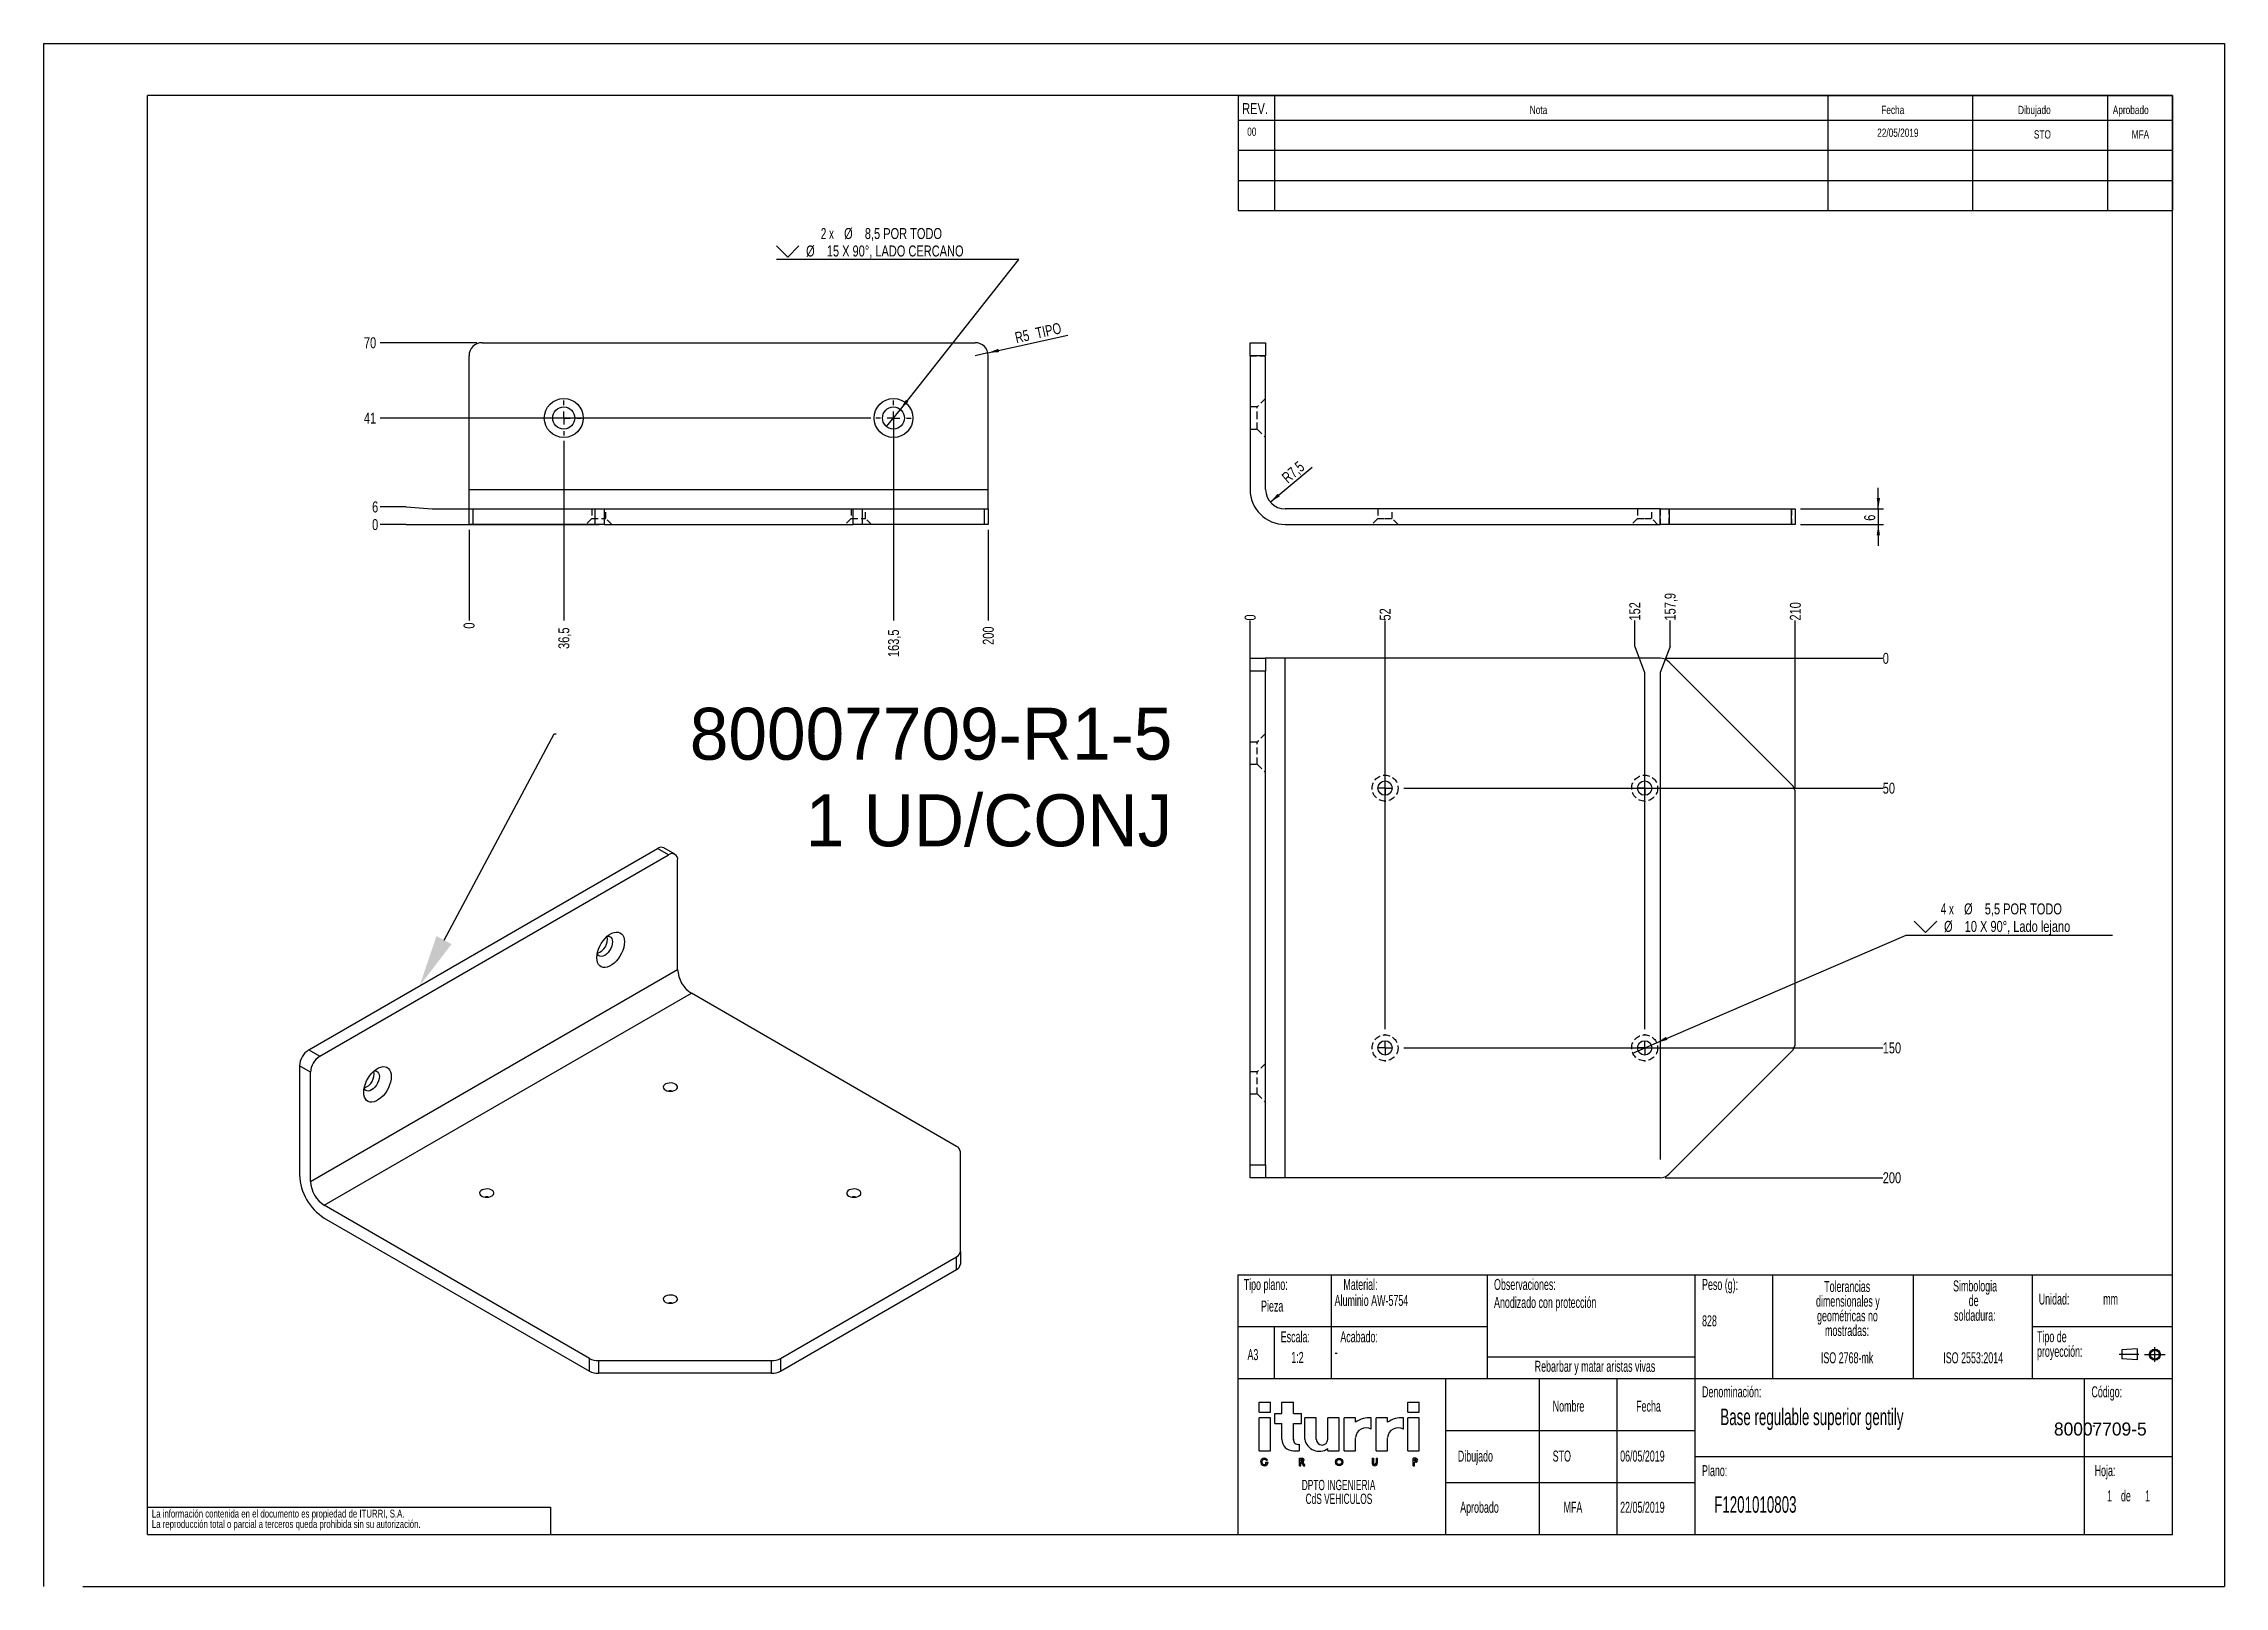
# Model space of a CAD drawing. Extents: x 0 to 793, y 0 to 319.
# Drawn here: x 0 to 420, y 0 to 297 of the extents above; entities that cross this region are included whole.
import ezdxf
from ezdxf import colors
from ezdxf.entities.mleader import LeaderData, LeaderLine
from ezdxf.math import Vec2, Vec3

# ---------------------------------------------------------------- set-up
doc = ezdxf.new("R2010")
doc.units = 0
for name, pattern in [('SLD-CENTRADA-TRAZOS-LARGOS', [19.05, 15.24, -1.27, 1.27, -1.27]), ('SLD-CONTINUA', [0]), ('SLD-DISCONTINUA', [1.905, 1.27, -0.635])]:
    doc.linetypes.add(name, pattern=pattern)
doc.layers.get('0').update_dxf_attribs({"linetype": 'CONTINUOUS'})
doc.layers.add('FORMATO', color=7, linetype='SLD-CONTINUA')
doc.layers.add('SLD-0', color=179, linetype='SLD-CONTINUA')
doc.styles.add('SLDTEXTSTYLE0', font='TXT', dxfattribs={"width": 0.605})
doc.styles.add('SLDTEXTSTYLE1', font='TXT', dxfattribs={"width": 0.75})
doc.styles.add('SLDTEXTSTYLE2', font='TXT', dxfattribs={"width": 0.666667})
doc.dimstyles.new('SLDDIMSTYLE0', dxfattribs={"dimtxt": 2.116667, "dimasz": 2.116667, "dimexe": 0, "dimexo": 0.0625, "dimgap": 0.529167, "dimtad": 0, "dimtih": 1, "dimtoh": 1, "dimdec": 0, "dimlfac": 2, "dimrnd": 1e-09, "dimdsep": 46, "dimtxsty": 'SLDTEXTSTYLE1', "dimblk1": 'NONE', "dimblk2": 'NONE', "dimsah": 1, "dimcen": 0.09, "dimadec": 0, "dimazin": 0, "dimtfac": 1, "dimtdec": 0, "dimtofl": 0, "dimtmove": 0, "dimatfit": 3, "dimldrblk": 'NONE', "dimfxl": 0, "dimtolj": 1, "dimtzin": 12, "dimarcsym": 0})
doc.dimstyles.new('SLDDIMSTYLE1', dxfattribs={"dimtxt": 2.116667, "dimasz": 2.116667, "dimexe": 0, "dimexo": 0.0625, "dimgap": 0.529167, "dimtad": 0, "dimtih": 1, "dimtoh": 1, "dimdec": 1, "dimlfac": 2, "dimrnd": 1e-09, "dimzin": 12, "dimdsep": 46, "dimtxsty": 'SLDTEXTSTYLE1', "dimblk1": 'NONE', "dimblk2": 'NONE', "dimsah": 1, "dimcen": 0.09, "dimadec": 0, "dimazin": 0, "dimtfac": 1, "dimtdec": 1, "dimtofl": 0, "dimtmove": 0, "dimatfit": 3, "dimldrblk": 'NONE', "dimfxl": 0, "dimtolj": 1, "dimtzin": 12, "dimarcsym": 0})
doc.dimstyles.new('SLDDIMSTYLE2', dxfattribs={"dimtxt": 2.116667, "dimasz": 2.116667, "dimexe": 0, "dimexo": 0.0625, "dimgap": 0.529167, "dimtad": 1, "dimdec": 1, "dimlfac": 2, "dimrnd": 1e-09, "dimzin": 12, "dimdsep": 46, "dimtxsty": 'SLDTEXTSTYLE1', "dimsah": 1, "dimcen": 0, "dimadec": 0, "dimazin": 0, "dimtfac": 1, "dimtdec": 1, "dimtofl": 0, "dimtmove": 0, "dimatfit": 3, "dimfxl": 0, "dimtolj": 1, "dimtzin": 12, "dimarcsym": 0})
doc.dimstyles.new('SLDDIMSTYLE3', dxfattribs={"dimtxt": 2.116667, "dimasz": 2.116667, "dimexe": 0, "dimexo": 0.0625, "dimgap": 0.529167, "dimtad": 0, "dimtih": 1, "dimtoh": 1, "dimdec": 1, "dimlfac": 2, "dimrnd": 1e-09, "dimzin": 12, "dimdsep": 46, "dimtxsty": 'SLDTEXTSTYLE1', "dimblk1": 'NONE', "dimsah": 1, "dimcen": 0, "dimadec": 0, "dimazin": 0, "dimtfac": 1, "dimtdec": 1, "dimtmove": 0, "dimatfit": 3, "dimldrblk": 'NONE', "dimfxl": 0, "dimtolj": 1, "dimtzin": 12, "dimarcsym": 0})
doc.dimstyles.new('SLDDIMSTYLE4', dxfattribs={"dimtxt": 2.116667, "dimasz": 2.116667, "dimexe": 0, "dimexo": 0.0625, "dimgap": 0.529167, "dimtad": 1, "dimdec": 1, "dimlfac": 2, "dimrnd": 1e-09, "dimzin": 12, "dimdsep": 46, "dimtxsty": 'SLDTEXTSTYLE1', "dimsah": 1, "dimcen": 0, "dimadec": 0, "dimazin": 0, "dimtfac": 1, "dimtdec": 1, "dimtofl": 0, "dimtmove": 1, "dimatfit": 3, "dimfxl": 0, "dimtolj": 1, "dimtzin": 12, "dimarcsym": 0})
doc.dimstyles.new('SLDDIMSTYLE5', dxfattribs={"dimtxt": 2.116667, "dimasz": 2.116667, "dimexe": 0, "dimexo": 0.0625, "dimgap": 0.529167, "dimtad": 1, "dimdec": 1, "dimlfac": 2, "dimrnd": 1e-09, "dimzin": 12, "dimdsep": 46, "dimtxsty": 'SLDTEXTSTYLE1', "dimsah": 1, "dimcen": 0.09, "dimadec": 0, "dimazin": 0, "dimtfac": 1, "dimtdec": 1, "dimtmove": 0, "dimatfit": 0, "dimfxl": 0, "dimtolj": 1, "dimtzin": 12, "dimarcsym": 0})

msp = doc.modelspace()

# ---------------------------------------------------------------- texts
at = {"insert": (387.182, 31.541), "char_height": 2.5, "attachment_point": 1}
msp.add_mtext_dynamic_manual_height_columns('80007709-5', width=31.8492, gutter_width=175, heights=[0], dxfattribs=at)
at = {"layer": 'FORMATO', "style": 'SLDTEXTSTYLE1'}
for s, insert, char_height, attachment_point in [('REV.', (230.836, 285.552), 2.1167, 1), ('Nota', (286.224, 285.026), 1.5875, 1), ('Fecha', (353.926, 285.026), 1.5875, 1), ('Dibujado', (380.261, 285.026), 1.5875, 1), ('Aprobado', (398.51, 285.026), 1.5875, 1), ('00', (232.685, 280.842), 1.5875, 2), ('22/05/2019', (357.114, 280.647), 1.5875, 2), ('STO', (384.949, 280.321), 1.5875, 2), ('MFA', (403.824, 280.321), 1.5875, 2)]:
    msp.add_mtext(s, dxfattribs=dict(at, insert=insert, char_height=char_height, attachment_point=attachment_point))
at = {"layer": 'SLD-0', "style": 'SLDTEXTSTYLE0'}
for s, insert, char_height, attachment_point in [('Tipo plano:', (231.129, 59.181), 2.11667, 1), ('Tipo plano:', (231.129, 59.181), 2.11667, 1), ('Material:', (250.33, 59.181), 2.1167, 1), ('Material:', (250.33, 59.181), 2.1167, 1), ('Observaciones:', (279.339, 59.181), 2.11667, 1), ('Observaciones:', (279.339, 59.181), 2.11667, 1), ('Peso (g):', (319.403, 59.181), 2.1167, 1), ('Peso (g):', (319.403, 59.181), 2.1167, 1), ('Pieza', (234.473, 55.019), 2.1167, 1), ('Pieza', (234.473, 55.019), 2.1167, 1), ('Aluminio AW-5754', (248.635, 56.106), 2.11667, 1), ('Aluminio AW-5754', (248.635, 56.106), 2.11667, 1), ('Anodizado con protección', (279.339, 55.718), 2.11667, 1), ('Anodizado con protección', (279.339, 55.718), 2.11667, 1), ('Unidad:', (384.246, 56.371), 2.1167, 1), ('Unidad:', (384.246, 56.371), 2.1167, 1), ('mm', (396.662, 56.371), 2.1167, 1), ('mm', (396.662, 56.371), 2.1167, 1), ('828', (319.403, 52.181), 2.1167, 1), ('828', (319.403, 52.181), 2.1167, 1), ('Escala:', (238.263, 49.101), 2.1167, 1), ('Escala:', (238.263, 49.101), 2.1167, 1), ('Acabado:', (249.738, 49.101), 2.1167, 1), ('Acabado:', (249.738, 49.101), 2.1167, 1), ('A3', (231.859, 45.674), 2.1167, 1), ('A3', (231.859, 45.674), 2.1167, 1), ('1:2', (240.29, 45.135), 2.1167, 1), ('1:2', (240.29, 45.135), 2.1167, 1), ('-', (248.635, 46.176), 2.117, 1), ('-', (248.635, 46.176), 2.117, 1), ('Rebarbar y matar aristas vivas', (298.785, 43.424), 2.11667, 2), ('Rebarbar y matar aristas vivas', (298.785, 43.424), 2.11667, 2), ('ISO 2768-mk', (347.337, 45.06), 2.11667, 2), ('ISO 2768-mk', (347.337, 45.06), 2.11667, 2), ('ISO 2553:2014', (371.625, 45.06), 2.11667, 2), ('ISO 2553:2014', (371.625, 45.06), 2.11667, 2), ('Denominación:', (319.403, 38.514), 2.11667, 1), ('Denominación:', (319.403, 38.514), 2.11667, 1), ('Código:', (394.398, 38.514), 2.1167, 1), ('Código:', (394.398, 38.514), 2.1167, 1), ('Nombre', (290.638, 35.755), 2.1167, 1), ('Nombre', (290.638, 35.755), 2.1167, 1), ('Fecha', (306.708, 35.755), 2.1167, 1), ('Fecha', (306.708, 35.755), 2.1167, 1), ('Base regulable superior gentily', (322.93, 34.217), 3.175, 1), ('Base regulable superior gentily', (322.93, 34.217), 3.175, 1), ('-', (394.586, 32.193), 2.117, 1), ('-', (394.586, 32.193), 2.117, 1), ('Dibujado', (272.373, 26.14), 2.1167, 1), ('Dibujado', (272.373, 26.14), 2.1167, 1), ('STO', (290.638, 26.14), 2.1167, 1), ('06/05/2019', (303.629, 26.14), 2.1167, 1), ('Plano:', (319.403, 23.338), 2.1167, 1), ('Plano:', (319.403, 23.338), 2.1167, 1), ('Hoja:', (395.014, 23.338), 2.1167, 1), ('Hoja:', (395.014, 23.338), 2.1167, 1), ('F1201010803', (321.739, 17.347), 3.175, 1), ('F1201010803', (321.739, 17.347), 3.175, 1), ('1', (397.413, 18.475), 2.117, 1), ('1', (397.413, 18.475), 2.117, 1), ('1', (397.413, 18.475), 2.117, 1), ('1', (397.413, 18.475), 2.117, 1), ('de', (400.078, 18.475), 2.1167, 1), ('de', (400.078, 18.475), 2.1167, 1), ('de', (400.078, 18.475), 2.1167, 1), ('de', (400.078, 18.475), 2.1167, 1), ('1', (404.731, 18.475), 2.117, 1), ('1', (404.731, 18.475), 2.117, 1), ('1', (404.731, 18.475), 2.117, 1), ('1', (404.731, 18.475), 2.117, 1), ('Aprobado', (272.825, 16.282), 2.1167, 1), ('Aprobado', (272.825, 16.282), 2.1167, 1), ('MFA', (292.735, 16.282), 2.1167, 1), ('22/05/2019', (303.629, 16.282), 2.1167, 1)]:
    msp.add_mtext(s, dxfattribs=dict(at, insert=insert, char_height=char_height, attachment_point=attachment_point))

# ---------------------------------------------------------------- blocks, each defined once
blk = doc.blocks.new('BLOQUE3')
at = {"color": 7, "linetype": 'SLD-CENTRADA-TRAZOS-LARGOS'}
for p, q in [((397.92, 130.06), (394.8, 130.06)), ((398.88, 130.02), (402.16, 130.02)), ((400.52, 128.85), (400.52, 131.19))]:
    blk.add_line(p, q, dxfattribs=at)
at = {"color": 7, "linetype": 'SLD-CONTINUA'}
for p, q in [((397.68, 130.95), (395.23, 130.77)), ((395.23, 130.77), (395.23, 129.34)), ((397.68, 130.95), (397.68, 129.16)), ((397.68, 129.16), (395.23, 129.34))]:
    blk.add_line(p, q, dxfattribs=at)
for radius in [0.892, 0.713]:
    blk.add_circle((400.52, 130.02), radius, dxfattribs=at)
blk = doc.blocks.new('SW_NOTE_0')
at = {"color": 0, "linetype": 'Continuous', "char_height": 1.3229, "attachment_point": 2, "style": 'SLDTEXTSTYLE0'}
for s, insert in [('DPTO INGENIERIA', (7.83, 1.71)), ('CdS VEHICULOS', (7.88, -0.06))]:
    blk.add_mtext(s, dxfattribs=dict(at, insert=insert))
blk = doc.blocks.new('BLOQUE1')
at = {"layer": 'SLD-0'}
for p, q in [((0, 13.93), (1.47, 13.93)), ((0, 12.64), (0, 13.93)), ((0, 12.64), (1.47, 12.64)), ((0, 7.68), (0, 11.91)), ((1.47, 11.91), (0, 11.91)), ((1.47, 12.64), (1.47, 13.93)), ((1.47, 7.68), (1.47, 11.91)), ((2.02, 12.46), (2.94, 12.46)), ((2.02, 11.17), (2.02, 12.46)), ((2.94, 12.46), (2.94, 13.93)), ((2.94, 13.93), (4.41, 13.93)), ((4.41, 12.46), (4.41, 13.93)), ((4.41, 12.46), (5.45, 12.46)), ((5.45, 11.17), (5.45, 12.46)), ((5.88, 9.15), (5.88, 11.91)), ((7.35, 11.91), (5.88, 11.91)), ((7.35, 9.15), (7.35, 11.91)), ((10.29, 11.91), (8.82, 11.91)), ((8.82, 9.15), (8.82, 11.91)), ((10.29, 7.68), (10.29, 11.91)), ((10.92, 7.68), (10.92, 11.91)), ((12.39, 11.91), (10.92, 11.91)), ((12.39, 11.35), (12.39, 11.91)), ((14.41, 10.44), (14.41, 11.91)), ((15.04, 7.68), (15.04, 11.91)), ((16.51, 11.91), (15.04, 11.91)), ((16.51, 11.35), (16.51, 11.91)), ((18.53, 10.44), (18.53, 11.91)), ((19.1, 13.93), (20.57, 13.93)), ((19.1, 12.64), (19.1, 13.93)), ((19.1, 12.64), (20.57, 12.64)), ((19.1, 7.68), (19.1, 11.91)), ((20.57, 11.91), (19.1, 11.91)), ((20.57, 12.64), (20.57, 13.93)), ((20.57, 7.68), (20.57, 11.91)), ((2.02, 11.17), (2.94, 11.17)), ((2.94, 9.15), (2.94, 11.17)), ((4.41, 11.17), (5.45, 11.17)), ((4.41, 9.03), (4.41, 11.17)), ((12.39, 7.68), (12.39, 9.36)), ((16.51, 7.68), (16.51, 9.36)), ((0.88, 6.21), (1.16, 6.21)), ((0.88, 6.06), (0.88, 6.21)), ((0.88, 6.06), (0.96, 6.06)), ((0.9, 6.49), (1.1, 6.49)), ((5.19, 5.76), (5.19, 6.72)), ((5.19, 6.72), (5.55, 6.72)), ((5.19, 5.76), (5.35, 5.76)), ((5.35, 6.41), (5.35, 6.57)), ((5.35, 6.57), (5.55, 6.57)), ((5.35, 6.41), (5.55, 6.41)), ((5.35, 6.26), (5.41, 6.26)), ((5.35, 5.76), (5.35, 6.26)), ((5.41, 6.26), (5.69, 5.76)), ((5.59, 6.26), (5.87, 5.76)), ((5.69, 5.76), (5.87, 5.76)), ((8.82, 7.68), (8.82, 7.95)), ((14.53, 6.72), (14.53, 6.08)), ((14.53, 6.72), (14.68, 6.72)), ((14.68, 6.72), (14.68, 6.08)), ((15.02, 6.72), (15.02, 6.08)), ((15.02, 6.72), (15.17, 6.72)), ((15.17, 6.72), (15.17, 6.08)), ((20.12, 6.72), (19.78, 6.72)), ((19.78, 5.76), (19.78, 6.72)), ((19.78, 5.76), (19.78, 6.72)), ((19.78, 5.76), (19.94, 5.76)), ((19.94, 6.37), (19.94, 6.57)), ((20.12, 6.57), (19.94, 6.57)), ((20.12, 6.37), (19.94, 6.37)), ((20.12, 6.22), (19.94, 6.22)), ((19.94, 5.76), (19.94, 6.22))]:
    blk.add_line(p, q, dxfattribs=at)
at = {"layer": 'SLD-0', "linetype": 'SLD-CONTINUA'}
for p, q in [((5.15, 8.52), (5.15, 7.68)), ((0, 7.68), (1.47, 7.68)), ((4.41, 7.68), (5.15, 7.68)), ((8.82, 7.68), (10.29, 7.68)), ((10.92, 7.68), (12.39, 7.68)), ((15.04, 7.68), (16.51, 7.68)), ((19.1, 7.68), (20.57, 7.68))]:
    blk.add_line(p, q, dxfattribs=at)
at = {"layer": 'SLD-0'}
for radius in [0.482, 0.328]:
    blk.add_circle((10.29, 6.24), radius, dxfattribs=at)
at = {"layer": 'SLD-0', "linetype": 'SLD-CONTINUA'}
for centre, radius, start, end in [((14.17, 8.86), 3.06, 85.3992, 125.479), ((18.29, 8.86), 3.06, 85.3992, 125.479), ((13.73, 9.29), 1.34, 59.3496, 176.82), ((17.85, 9.29), 1.34, 59.3496, 176.82)]:
    blk.add_arc(centre, radius, start, end, dxfattribs=at)
at = {"layer": 'SLD-0'}
for centre, radius, start, end in [((4.41, 9.15), 1.47, 180, 270), ((5, 9.09), 0.593, 174.1878, 284.1512), ((7.74, 9.52), 1.9, 191.0739, 304.4906), ((8.09, 9.15), 0.735, 180, 0), ((0.68, 6.24), 0.482, 30.8678, 356.7364), ((0.68, 6.24), 0.328, 48.9815, 326.3369), ((5.55, 6.49), 0.233, 278.4773, 90), ((5.55, 6.49), 0.0787, 270, 90), ((14.85, 6.08), 0.322, 180, 0), ((14.85, 6.08), 0.167, 180, 0), ((20.12, 6.47), 0.253, 270, 90), ((20.12, 6.47), 0.0982, 270, 90)]:
    blk.add_arc(centre, radius, start, end, dxfattribs=at)
at = {"color": 7, "linetype": 'Continuous'}
blk.add_blockref('SW_NOTE_0', (2.38, 2.24), dxfattribs=at)
blk = doc.blocks.new('SW_NOTE_1')
at = {"layer": 'SLD-0', "color": 0, "attachment_point": 2, "style": 'SLDTEXTSTYLE0'}
for s, insert, char_height in [('dimensionales y', (7.54, -0.09), 2.1167), ('Tolerancias', (7.41, 2.73), 2.1167), ('geométricas no', (7.46, -2.92), 2.1167), ('mostradas:', (7.38, -5.74), 2.117)]:
    blk.add_mtext(s, dxfattribs=dict(at, insert=insert, char_height=char_height))
blk = doc.blocks.new('SW_NOTE_2')
at = {"layer": 'SLD-0', "color": 0, "attachment_point": 1, "style": 'SLDTEXTSTYLE0'}
for s, insert, char_height in [('Tipo de', (0, 2.73), 2.117), ('proyección:', (0, -0.09), 2.1167)]:
    blk.add_mtext(s, dxfattribs=dict(at, insert=insert, char_height=char_height))
blk = doc.blocks.new('SW_NOTE_3')
at = {"layer": 'SLD-0', "color": 0, "char_height": 2.117, "attachment_point": 2, "style": 'SLDTEXTSTYLE0'}
for s, insert in [('Simbologia', (7.11, 2.73)), ('de', (6.84, -0.09)), ('soldadura:', (7.06, -2.92))]:
    blk.add_mtext(s, dxfattribs=dict(at, insert=insert))
blk = doc.blocks.new('SW_NOTE_4')
at = {"layer": 'SLD-0', "color": 0, "char_height": 1.5, "attachment_point": 1, "style": 'SLDTEXTSTYLE1'}
for s, insert in [('La información contenida en el documento es propiedad de ITURRI, S.A.', (0, 1.93)), ('La reproducción total o parcial a terceros queda prohibida sin su autorización.', (0, -0.07))]:
    blk.add_mtext(s, dxfattribs=dict(at, insert=insert))
blk = doc.blocks.new('SW_NOTE_5')
at = {"layer": 'SLD-0', "color": 0, "attachment_point": 2, "style": 'SLDTEXTSTYLE0'}
for s, insert, char_height in [('dimensionales y', (7.54, -0.09), 2.1167), ('Tolerancias', (7.41, 2.73), 2.1167), ('geométricas no', (7.46, -2.92), 2.1167), ('mostradas:', (7.38, -5.74), 2.117)]:
    blk.add_mtext(s, dxfattribs=dict(at, insert=insert, char_height=char_height))
blk = doc.blocks.new('SW_NOTE_6')
at = {"layer": 'SLD-0', "color": 0, "attachment_point": 1, "style": 'SLDTEXTSTYLE0'}
for s, insert, char_height in [('Tipo de', (0, 2.73), 2.117), ('proyección:', (0, -0.09), 2.1167)]:
    blk.add_mtext(s, dxfattribs=dict(at, insert=insert, char_height=char_height))
blk = doc.blocks.new('SW_NOTE_7')
at = {"layer": 'SLD-0', "color": 0, "char_height": 2.117, "attachment_point": 2, "style": 'SLDTEXTSTYLE0'}
for s, insert in [('Simbologia', (7.11, 2.73)), ('de', (6.84, -0.09)), ('soldadura:', (7.06, -2.92))]:
    blk.add_mtext(s, dxfattribs=dict(at, insert=insert))
blk = doc.blocks.new('SW_NOTE_8')
at = {"layer": 'SLD-0', "color": 0, "char_height": 1.5, "attachment_point": 1, "style": 'SLDTEXTSTYLE1'}
for s, insert in [('La información contenida en el documento es propiedad de ITURRI, S.A.', (0, 1.93)), ('La reproducción total o parcial a terceros queda prohibida sin su autorización.', (0, -0.07))]:
    blk.add_mtext(s, dxfattribs=dict(at, insert=insert))
blk = doc.blocks.new('_D')
at = {"layer": 'FORMATO', "color": 7}
for p, q in [((69.82, 204.42), (64.82, 204.42)), ((69.82, 204.42), (74.82, 204.42)), ((74.82, 204.42), (106.97, 204.42))]:
    blk.add_line(p, q, dxfattribs=at)
at = {"layer": 'FORMATO', "color": 7, "insert": (63.26, 205.47), "char_height": 2.12, "attachment_point": 1, "style": 'SLDTEXTSTYLE1'}
blk.add_mtext('0', dxfattribs=at)
blk = doc.blocks.new('_NONE')
blk = doc.blocks.new('_D_1')
at = {"layer": 'FORMATO', "color": 7}
for p, q in [((69.82, 207.82), (64.82, 207.82)), ((69.82, 207.82), (74.82, 207.42)), ((74.82, 207.42), (106.97, 207.42))]:
    blk.add_line(p, q, dxfattribs=at)
at = {"layer": 'FORMATO', "color": 7, "insert": (63.26, 208.87), "char_height": 2.12, "attachment_point": 1, "style": 'SLDTEXTSTYLE1'}
blk.add_mtext('6', dxfattribs=at)
blk = doc.blocks.new('_D_2')
at = {"layer": 'FORMATO', "color": 7}
blk.add_line((159.31, 224.92), (64.82, 224.92), dxfattribs=at)
at = {"layer": 'FORMATO', "color": 7, "insert": (61.69, 225.97), "char_height": 2.117, "attachment_point": 1, "style": 'SLDTEXTSTYLE1'}
blk.add_mtext('41', dxfattribs=at)
blk = doc.blocks.new('_D_3')
at = {"layer": 'FORMATO', "color": 7}
blk.add_line((83.43, 239.42), (64.82, 239.42), dxfattribs=at)
at = {"layer": 'FORMATO', "color": 7, "insert": (61.69, 240.47), "char_height": 2.117, "attachment_point": 1, "style": 'SLDTEXTSTYLE1'}
blk.add_mtext('70', dxfattribs=at)
blk = doc.blocks.new('_D_4')
at = {"layer": 'FORMATO', "color": 7}
blk.add_line((81.93, 203.42), (81.93, 185.94), dxfattribs=at)
at = {"layer": 'FORMATO', "color": 7, "insert": (80.88, 184.37), "char_height": 2.12, "attachment_point": 1, "rotation": 90, "style": 'SLDTEXTSTYLE1'}
blk.add_mtext('0', dxfattribs=at)
blk = doc.blocks.new('_D_5')
at = {"layer": 'FORMATO', "color": 7}
blk.add_line((100.18, 220.55), (100.18, 185.94), dxfattribs=at)
at = {"layer": 'FORMATO', "color": 7, "insert": (99.13, 180.47), "char_height": 2.117, "attachment_point": 1, "rotation": 90, "style": 'SLDTEXTSTYLE1'}
blk.add_mtext('36,5', dxfattribs=at)
blk = doc.blocks.new('_D_6')
at = {"layer": 'FORMATO', "color": 7}
blk.add_line((163.68, 223.92), (163.68, 185.94), dxfattribs=at)
at = {"layer": 'FORMATO', "color": 7, "insert": (162.63, 178.9), "char_height": 2.117, "attachment_point": 1, "rotation": 90, "style": 'SLDTEXTSTYLE1'}
blk.add_mtext('163,5', dxfattribs=at)
blk = doc.blocks.new('_D_7')
at = {"layer": 'FORMATO', "color": 7}
blk.add_line((181.93, 203.42), (181.93, 185.94), dxfattribs=at)
at = {"layer": 'FORMATO', "color": 7, "insert": (180.88, 181.25), "char_height": 2.117, "attachment_point": 1, "rotation": 90, "style": 'SLDTEXTSTYLE1'}
blk.add_mtext('200', dxfattribs=at)
blk = doc.blocks.new('_D_8')
at = {"layer": 'FORMATO', "color": 7}
for q in [(197.27, 240.9), (179.43, 236.92)]:
    blk.add_line((181.87, 237.47), q, dxfattribs=at)
blk.add_solid([(181.87, 237.47), (184.01, 237.61), (183.87, 238.25)], dxfattribs=at)
at = {"layer": 'FORMATO', "color": 7, "char_height": 2.117, "attachment_point": 1, "rotation": 12.5647, "style": 'SLDTEXTSTYLE1'}
for s, insert in [('R5', (186.9, 241.37)), ('TIPO', (190.87, 242.26))]:
    blk.add_mtext(s, dxfattribs=dict(at, insert=insert))
blk = doc.blocks.new('SW_SYMBOL_HOLE_SINK')
at = {"layer": 'FORMATO', "color": 0}
for p, q in [((0, 875), (800, 75)), ((800, 75), (1600, 875))]:
    blk.add_line(p, q, dxfattribs=at)
blk = doc.blocks.new('_D_9')
at = {"layer": 'FORMATO'}
for p, q in [((187.81, 255.41), (141.14, 255.41)), ((165, 226.59), (187.81, 255.41)), ((162.36, 223.26), (165, 226.59))]:
    blk.add_line(p, q, dxfattribs=at)
blk.add_solid([(165, 226.59), (166.57, 228.05), (166.06, 228.45)], dxfattribs=at)
at = {"layer": 'FORMATO', "xscale": 0.0027037109375, "yscale": 0.0027037109375, "zscale": 0.0027037109375}
blk.add_blockref('SW_SYMBOL_HOLE_SINK', (141.14, 255.71), dxfattribs=at)
at = {"layer": 'FORMATO', "attachment_point": 1}
for s, insert, char_height, style in [('2 x', (149.69, 261.5), 2.117, 'SLDTEXTSTYLE2'), ('%%c', (154.17, 261.5), 2.117, 'SLDTEXTSTYLE1'), ('8,5 POR TODO', (158.16, 261.5), 2.1167, 'SLDTEXTSTYLE1'), ('%%c', (146.85, 258.14), 2.117, 'SLDTEXTSTYLE1'), ('15 X 90°, LADO CERCANO', (150.84, 258.14), 2.1167, 'SLDTEXTSTYLE1')]:
    blk.add_mtext(s, dxfattribs=dict(at, insert=insert, char_height=char_height, style=style))
blk = doc.blocks.new('SW_CENTERMARKSYMBOL_0')
at = {"layer": 'FORMATO', "color": 0}
for p, q in [((-2.5, 0), (-3.375, 0)), ((0, 0), (-1.25, 0)), ((0, 2.5), (0, 3.375)), ((0, 0), (0, 1.25)), ((0, 0), (0, -1.25)), ((0, 0), (1.25, 0)), ((2.5, 0), (3.375, 0)), ((0, -2.5), (0, -3.375))]:
    blk.add_line(p, q, dxfattribs=at)
blk = doc.blocks.new('SW_CENTERMARKSYMBOL_1')
at = {"layer": 'FORMATO', "color": 0}
for p, q in [((-2.5, 0), (-3.375, 0)), ((0, 0), (-1.25, 0)), ((0, 2.5), (0, 3.375)), ((0, 0), (0, 1.25)), ((0, 0), (0, -1.25)), ((0, 0), (1.25, 0)), ((2.5, 0), (3.375, 0)), ((0, -2.5), (0, -3.375))]:
    blk.add_line(p, q, dxfattribs=at)
blk = doc.blocks.new('_D_10')
at = {"layer": 'FORMATO', "color": 7}
blk.add_line((236.25, 208.74), (244.29, 215.44), dxfattribs=at)
blk.add_solid([(236.25, 208.74), (238.09, 209.85), (237.67, 210.35)], dxfattribs=at)
at = {"layer": 'FORMATO', "color": 7, "insert": (238.24, 213.87), "char_height": 2.117, "attachment_point": 1, "rotation": 40.4945, "style": 'SLDTEXTSTYLE1'}
blk.add_mtext('R7,5', dxfattribs=at)
blk = doc.blocks.new('_D_11')
at = {"layer": 'FORMATO', "color": 7}
for p, q in [((353.35, 207.42), (353.35, 211.5)), ((338.35, 207.42), (354.35, 207.42)), ((353.35, 207.42), (353.35, 204.42)), ((338.35, 204.42), (354.35, 204.42)), ((353.35, 204.42), (353.35, 200.35))]:
    blk.add_line(p, q, dxfattribs=at)
for points in [[(353.35, 207.42), (353.68, 209.54), (353.03, 209.54)], [(353.35, 204.42), (353.03, 202.31), (353.68, 202.31)]]:
    blk.add_solid(points, dxfattribs=at)
at = {"layer": 'FORMATO', "color": 7, "insert": (350.63, 205.14), "char_height": 2.12, "attachment_point": 1, "rotation": 90, "style": 'SLDTEXTSTYLE1'}
blk.add_mtext('6', dxfattribs=at)
blk = doc.blocks.new('_D_12')
at = {"layer": 'FORMATO', "color": 7}
blk.add_line((232.35, 177.17), (232.35, 185.93), dxfattribs=at)
at = {"layer": 'FORMATO', "color": 7, "insert": (231.31, 185.93), "char_height": 2.12, "attachment_point": 1, "rotation": 90, "style": 'SLDTEXTSTYLE1'}
blk.add_mtext('0', dxfattribs=at)
blk = doc.blocks.new('_D_13')
at = {"layer": 'FORMATO', "color": 7}
blk.add_line((258.35, 107.29), (258.35, 185.93), dxfattribs=at)
at = {"layer": 'FORMATO', "color": 7, "insert": (257.31, 185.93), "char_height": 2.117, "attachment_point": 1, "rotation": 90, "style": 'SLDTEXTSTYLE1'}
blk.add_mtext('52', dxfattribs=at)
blk = doc.blocks.new('_D_14')
at = {"layer": 'FORMATO', "color": 7}
for p, q in [((306.44, 180.93), (306.44, 185.93)), ((306.44, 180.93), (308.35, 175.93)), ((308.35, 175.93), (308.35, 107.29))]:
    blk.add_line(p, q, dxfattribs=at)
at = {"layer": 'FORMATO', "color": 7, "insert": (305.39, 185.93), "char_height": 2.117, "attachment_point": 1, "rotation": 90, "style": 'SLDTEXTSTYLE1'}
blk.add_mtext('152', dxfattribs=at)
blk = doc.blocks.new('_D_15')
at = {"layer": 'FORMATO', "color": 7}
for p, q in [((313.23, 180.93), (313.23, 185.93)), ((313.23, 180.93), (311.32, 175.93)), ((311.32, 175.93), (311.32, 82.17))]:
    blk.add_line(p, q, dxfattribs=at)
at = {"layer": 'FORMATO', "color": 7, "insert": (312.19, 185.93), "char_height": 2.117, "attachment_point": 1, "rotation": 90, "style": 'SLDTEXTSTYLE1'}
blk.add_mtext('157,9', dxfattribs=at)
blk = doc.blocks.new('_D_16')
at = {"layer": 'FORMATO', "color": 7}
blk.add_line((337.35, 153.63), (337.35, 185.93), dxfattribs=at)
at = {"layer": 'FORMATO', "color": 7, "insert": (336.31, 185.93), "char_height": 2.117, "attachment_point": 1, "rotation": 90, "style": 'SLDTEXTSTYLE1'}
blk.add_mtext('210', dxfattribs=at)
blk = doc.blocks.new('_D_17')
at = {"layer": 'FORMATO', "color": 7}
blk.add_line((312.32, 178.67), (354.2, 178.67), dxfattribs=at)
at = {"layer": 'FORMATO', "color": 7, "insert": (354.2, 179.72), "char_height": 2.12, "attachment_point": 1, "style": 'SLDTEXTSTYLE1'}
blk.add_mtext('0', dxfattribs=at)
blk = doc.blocks.new('_D_18')
at = {"layer": 'FORMATO', "color": 7}
blk.add_line((261.98, 153.67), (354.2, 153.67), dxfattribs=at)
at = {"layer": 'FORMATO', "color": 7, "insert": (354.2, 154.72), "char_height": 2.117, "attachment_point": 1, "style": 'SLDTEXTSTYLE1'}
blk.add_mtext('50', dxfattribs=at)
blk = doc.blocks.new('_D_19')
at = {"layer": 'FORMATO', "color": 7}
blk.add_line((261.98, 103.67), (354.2, 103.67), dxfattribs=at)
at = {"layer": 'FORMATO', "color": 7, "insert": (354.2, 104.72), "char_height": 2.117, "attachment_point": 1, "style": 'SLDTEXTSTYLE1'}
blk.add_mtext('150', dxfattribs=at)
blk = doc.blocks.new('_D_20')
at = {"layer": 'FORMATO', "color": 7}
blk.add_line((312.32, 78.67), (354.2, 78.67), dxfattribs=at)
at = {"layer": 'FORMATO', "color": 7, "insert": (354.2, 79.72), "char_height": 2.117, "attachment_point": 1, "style": 'SLDTEXTSTYLE1'}
blk.add_mtext('200', dxfattribs=at)
blk = doc.blocks.new('_D_21')
at = {"layer": 'FORMATO'}
for p, q in [((310.65, 104.66), (358.7, 125.39)), ((358.7, 125.39), (398.46, 125.39)), ((306.06, 102.68), (310.65, 104.66))]:
    blk.add_line(p, q, dxfattribs=at)
blk.add_solid([(310.65, 104.66), (312.72, 105.2), (312.46, 105.8)], dxfattribs=at)
at = {"layer": 'FORMATO', "xscale": 0.0027037109375, "yscale": 0.0027037109375, "zscale": 0.0027037109375}
blk.add_blockref('SW_SYMBOL_HOLE_SINK', (360.28, 125.68), dxfattribs=at)
at = {"layer": 'FORMATO', "attachment_point": 1}
for s, insert, char_height, style in [('4 x', (365.38, 131.48), 2.117, 'SLDTEXTSTYLE2'), ('%%c', (369.86, 131.48), 2.117, 'SLDTEXTSTYLE1'), ('5,5 POR TODO', (373.85, 131.48), 2.1167, 'SLDTEXTSTYLE1'), ('%%c', (366, 128.11), 2.117, 'SLDTEXTSTYLE1'), ('10 X 90°, Lado lejano', (369.99, 128.11), 2.1167, 'SLDTEXTSTYLE1')]:
    blk.add_mtext(s, dxfattribs=dict(at, insert=insert, char_height=char_height, style=style))
blk = doc.blocks.new('SW_CENTERMARKSYMBOL_2')
at = {"layer": 'FORMATO', "color": 0}
for p, q in [((-2.5, 0), (-2.625, 0)), ((0, 0), (-1.25, 0)), ((0, 2.5), (0, 2.625)), ((0, 0), (0, 1.25)), ((0, 0), (0, -1.25)), ((0, 0), (1.25, 0)), ((2.5, 0), (2.625, 0)), ((0, -2.5), (0, -2.625))]:
    blk.add_line(p, q, dxfattribs=at)
blk = doc.blocks.new('SW_CENTERMARKSYMBOL_3')
at = {"layer": 'FORMATO', "color": 0}
for p, q in [((-2.5, 0), (-2.625, 0)), ((0, 0), (-1.25, 0)), ((0, 2.5), (0, 2.625)), ((0, 0), (0, 1.25)), ((0, 0), (0, -1.25)), ((0, 0), (1.25, 0)), ((2.5, 0), (2.625, 0)), ((0, -2.5), (0, -2.625))]:
    blk.add_line(p, q, dxfattribs=at)
blk = doc.blocks.new('SW_CENTERMARKSYMBOL_4')
at = {"layer": 'FORMATO', "color": 0}
for p, q in [((-2.5, 0), (-2.625, 0)), ((0, 0), (-1.25, 0)), ((0, 2.5), (0, 2.625)), ((0, 0), (0, 1.25)), ((0, 0), (0, -1.25)), ((0, 0), (1.25, 0)), ((2.5, 0), (2.625, 0)), ((0, -2.5), (0, -2.625))]:
    blk.add_line(p, q, dxfattribs=at)
blk = doc.blocks.new('SW_CENTERMARKSYMBOL_5')
at = {"layer": 'FORMATO', "color": 0}
for p, q in [((-2.5, 0), (-2.625, 0)), ((0, 0), (-1.25, 0)), ((0, 2.5), (0, 2.625)), ((0, 0), (0, 1.25)), ((0, 0), (0, -1.25)), ((0, 0), (1.25, 0)), ((2.5, 0), (2.625, 0)), ((0, -2.5), (0, -2.625))]:
    blk.add_line(p, q, dxfattribs=at)

# ---------------------------------------------------------------- dimensions: what is measured, and where the dimension line sits
at = {"layer": 'FORMATO'}
for p1, p2, text, picture, middle in [((162.362, 223.258), (164.999, 226.591), '2 x <> POR TODO\\P{\\fGDT;w}%%c 15 X 90°, LADO CERCANO', '_D_9', (163.68, 258.775)), ((306.058, 102.68), (310.649, 104.66), '4 x <> POR TODO\\P{\\fGDT;w}%%c 10 X 90°, Lado lejano', '_D_21', (379.369, 128.749))]:
    dim = msp.add_diameter_dim_2p(p1=p1, p2=p2, text=text, dimstyle='SLDDIMSTYLE3', dxfattribs=at)
    dim.commit()
    dim.dimension.update_dxf_attribs({"geometry": picture, "text_midpoint": middle, "dimtype": 163})
at = {"layer": 'FORMATO', "color": 7}
dim = msp.add_radius_dim(center=(179.43, 236.925), mpoint=(181.871, 237.469), text='<> TIPO', dimstyle='SLDDIMSTYLE2', dxfattribs=at)
dim.commit()
dim.dimension.update_dxf_attribs({"geometry": '_D_8', "text_midpoint": (192.484, 239.834), "dimtype": 164})
for feature_location, offset, dtype, origin, dimstyle, picture, middle in [((84.43, 239.425), (-19.611, 0), 0, (107.966, 204.425), 'SLDDIMSTYLE1', '_D_3', (63.255, 239.425)), ((160.305, 224.925), (-95.486, 0), 0, (107.966, 204.425), 'SLDDIMSTYLE1', '_D_2', (63.255, 224.925)), ((163.68, 224.925), (0, -38.986), 1, (81.93, 204.425), 'SLDDIMSTYLE1', '_D_6', (163.68, 182.421)), ((100.18, 221.55), (0, -35.611), 1, (81.93, 204.425), 'SLDDIMSTYLE1', '_D_5', (100.18, 183.203)), ((107.966, 207.425), (-43.147, 0.397), 0, (107.966, 204.425), 'SLDDIMSTYLE1', '_D_1', (64.037, 207.821)), ((107.965975941, 204.424687239), (-43.146726641, 0), 0, (107.965975941, 204.424687239), 'SLDDIMSTYLE0', '_D', (64.037258538, 204.424687239)), ((81.930442035, 204.424687239), (0, -18.485955931), 1, (81.930442035, 204.424687239), 'SLDDIMSTYLE0', '_D_4', (81.930442035, 185.156740546)), ((181.93, 204.425), (0, -18.486), 1, (81.93, 204.425), 'SLDDIMSTYLE1', '_D_7', (181.93, 183.593)), ((311.318, 81.17), (1.915, 104.76), 1, (232.354, 176.17), 'SLDDIMSTYLE1', '_D_15', (313.233, 189.448)), ((308.354, 106.295), (-1.915, 79.635), 1, (232.354, 176.17), 'SLDDIMSTYLE1', '_D_14', (306.439, 188.276)), ((337.354, 152.634), (0, 33.296), 1, (232.354, 176.17), 'SLDDIMSTYLE1', '_D_16', (337.354, 188.276)), ((258.354, 106.295), (0, 79.635), 1, (232.354, 176.17), 'SLDDIMSTYLE1', '_D_13', (258.354, 187.494)), ((232.353878232, 176.169974979), (0, 9.760083859), 1, (232.353878232, 176.169974979), 'SLDDIMSTYLE0', '_D_12', (232.353878232, 186.7120496)), ((260.979, 153.67), (93.222, 0), 0, (311.318, 178.67), 'SLDDIMSTYLE1', '_D_18', (355.765, 153.67)), ((260.979, 103.67), (93.222, 0), 0, (311.318, 178.67), 'SLDDIMSTYLE1', '_D_19', (356.547, 103.67)), ((311.318344326, 178.669974979), (42.882438088, 0), 0, (311.318344326, 178.669974979), 'SLDDIMSTYLE0', '_D_17', (354.982773176, 178.669974979)), ((311.318, 78.67), (42.882, 0), 0, (311.318, 178.67), 'SLDDIMSTYLE1', '_D_20', (356.547, 78.67))]:
    dim = msp.add_ordinate_dim(feature_location=feature_location, offset=offset, dtype=dtype, origin=origin, dimstyle=dimstyle, dxfattribs=at)
    dim.commit()
    dim.dimension.update_dxf_attribs({"geometry": picture, "text_midpoint": middle})
dim = msp.add_radius_dim(center=(239.104, 211.175), mpoint=(236.252, 208.74), dimstyle='SLDDIMSTYLE4', dxfattribs=at)
dim.commit()
dim.dimension.update_dxf_attribs({"geometry": '_D_10', "text_midpoint": (242.299, 213.903), "dimtype": 164})
dim = msp.add_linear_dim(base=(353.354, 204.425), p1=(337.354, 207.425), p2=(337.354, 204.425), angle=90, dimstyle='SLDDIMSTYLE5', dxfattribs=at)
dim.commit()
dim.dimension.update_dxf_attribs({"geometry": '_D_11', "text_midpoint": (353.354, 205.925), "dimtype": 160})

# ---------------------------------------------------------------- linework, layer by layer
at = {"color": 7, "linetype": 'SLD-CONTINUA'}
for p, q in [((0, 297), (420, 297)), ((0, 297), (0, -0.001)), ((420, 297), (420, 0)), ((410, 287), (20, 287)), ((20, 10), (20, 287)), ((410, 10), (410, 287)), ((84.43, 239.425), (179.43, 239.425)), ((232.354, 239.425), (235.354, 239.425)), ((232.354, 236.925), (232.354, 239.425)), ((235.354, 239.425), (235.354, 236.925)), ((81.93, 211.175), (81.93, 236.925)), ((181.93, 211.175), (181.93, 236.925)), ((235.354, 236.925), (232.354, 236.925)), ((232.354, 236.925), (232.354, 211.175)), ((235.354, 211.175), (235.354, 236.925)), ((81.93, 211.175), (181.93, 211.175)), ((81.93, 207.425), (81.93, 211.175)), ((181.93, 207.425), (181.93, 211.175)), ((81.93, 204.425), (81.93, 207.425)), ((81.93, 207.425), (82.663, 207.425)), ((82.663, 207.425), (82.663, 204.425)), ((82.663, 207.425), (106.198, 207.425)), ((106.198, 204.425), (106.198, 207.425)), ((106.198, 207.425), (107.966, 207.425)), ((107.966, 207.425), (107.966, 204.425)), ((107.966, 207.425), (155.895, 207.425)), ((155.895, 204.425), (155.895, 207.425)), ((155.895, 207.425), (157.663, 207.425)), ((157.663, 207.425), (157.663, 204.425)), ((157.663, 207.425), (181.198, 207.425)), ((181.198, 204.425), (181.198, 207.425)), ((181.198, 207.425), (181.93, 207.425)), ((181.93, 207.425), (181.93, 204.425)), ((311.318, 207.425), (239.104, 207.425)), ((311.318, 204.425), (311.318, 207.425)), ((311.318, 207.425), (313.086, 207.425)), ((313.086, 207.425), (313.086, 204.425)), ((313.086, 207.425), (336.622, 207.425)), ((336.622, 204.425), (336.622, 207.425)), ((336.622, 207.425), (337.354, 207.425)), ((337.354, 207.425), (337.354, 204.425)), ((82.663, 204.425), (81.93, 204.425)), ((106.198, 204.425), (82.663, 204.425)), ((107.966, 204.425), (106.198, 204.425)), ((107.966, 204.425), (155.895, 204.425)), ((157.663, 204.425), (155.895, 204.425)), ((181.198, 204.425), (157.663, 204.425)), ((181.93, 204.425), (181.198, 204.425)), ((239.104, 204.425), (311.318, 204.425)), ((313.086, 204.425), (311.318, 204.425)), ((336.622, 204.425), (313.086, 204.425)), ((337.354, 204.425), (336.622, 204.425)), ((232.354, 178.67), (235.354, 178.67)), ((232.354, 176.17), (232.354, 178.67)), ((235.354, 178.67), (235.354, 176.17)), ((239.104, 178.67), (235.354, 178.67)), ((239.104, 78.67), (239.104, 178.67)), ((311.318, 178.67), (239.104, 178.67)), ((336.622, 154.402), (313.086, 177.938)), ((235.354, 176.17), (232.354, 176.17)), ((232.354, 81.17), (232.354, 176.17)), ((235.354, 81.17), (235.354, 176.17)), ((337.354, 104.706), (337.354, 152.634)), ((51.047, 103.268), (118.222, 142.047)), ((53.168, 102.043), (120.344, 140.823)), ((120.344, 140.823), (118.222, 142.047)), ((121.593, 140.946), (119.472, 142.171)), ((122.111, 118.776), (122.111, 139.802)), ((51.401, 77.955), (122.111, 118.776)), ((54.052, 73.363), (124.763, 114.183)), ((175.826, 84.705), (124.763, 114.183)), ((51.047, 103.268), (53.168, 102.043)), ((313.086, 79.402), (336.622, 102.938)), ((49.279, 100.206), (49.279, 79.18)), ((51.401, 98.981), (49.279, 100.206)), ((51.401, 77.955), (51.401, 98.981)), ((176.559, 64.47), (176.559, 83.684)), ((232.354, 81.17), (235.354, 81.17)), ((232.354, 78.67), (232.354, 81.17)), ((235.354, 81.17), (235.354, 78.67)), ((235.354, 78.67), (232.354, 78.67)), ((239.104, 78.67), (235.354, 78.67)), ((311.318, 78.67), (239.104, 78.67)), ((105.116, 43.884), (54.052, 73.363)), ((54.052, 70.913), (105.116, 41.435)), ((141.935, 43.884), (175.826, 63.449)), ((175.826, 60.999), (175.826, 63.449)), ((176.559, 64.47), (176.559, 62.02)), ((141.935, 41.435), (175.826, 60.999)), ((230, 60), (410, 60)), ((230, 60), (230, 10)), ((105.116, 41.435), (105.116, 43.884)), ((106.883, 43.462), (140.168, 43.462)), ((106.883, 43.462), (106.883, 41.012)), ((140.168, 41.012), (140.168, 43.462)), ((141.935, 43.884), (141.935, 41.435)), ((140.168, 41.012), (106.883, 41.012)), ((20, 10), (410, 10)), ((7.531, 0), (420, 0))]:
    msp.add_line(p, q, dxfattribs=at)
at = {"color": 7, "linetype": 'SLD-DISCONTINUA'}
for p, q in [((232.354, 236.925), (235.354, 236.925)), ((233.729, 227.05), (232.354, 227.05)), ((235.354, 228.675), (233.729, 227.05)), ((233.729, 224.925), (233.729, 227.05)), ((232.354, 222.8), (233.729, 222.8)), ((233.729, 222.8), (233.729, 224.925)), ((233.729, 222.8), (235.354, 221.175)), ((81.93, 211.175), (181.93, 211.175)), ((105.555, 207.425), (105.555, 205.55)), ((108.305, 205.55), (108.305, 207.425)), ((155.555, 207.425), (155.555, 205.55)), ((158.305, 205.55), (158.305, 207.425)), ((256.979, 207.425), (256.979, 205.55)), ((259.729, 205.55), (259.729, 207.425)), ((306.979, 207.425), (306.979, 205.55)), ((309.729, 205.55), (309.729, 207.425)), ((311.318, 207.425), (311.318, 204.425)), ((313.086, 204.425), (313.086, 207.425)), ((336.622, 207.425), (336.622, 204.425)), ((105.555, 205.55), (104.43, 204.425)), ((105.555, 205.55), (108.305, 205.55)), ((109.43, 204.425), (108.305, 205.55)), ((155.555, 205.55), (154.43, 204.425)), ((155.555, 205.55), (158.305, 205.55)), ((159.43, 204.425), (158.305, 205.55)), ((256.979, 205.55), (255.854, 204.425)), ((256.979, 205.55), (258.354, 205.55)), ((258.354, 205.55), (259.729, 205.55)), ((260.854, 204.425), (259.729, 205.55)), ((306.979, 205.55), (305.854, 204.425)), ((306.979, 205.55), (308.354, 205.55)), ((308.354, 205.55), (309.729, 205.55)), ((310.854, 204.425), (309.729, 205.55)), ((239.104, 78.67), (239.104, 178.67)), ((235.354, 164.17), (233.729, 162.545)), ((233.729, 162.545), (232.354, 162.545)), ((233.729, 158.295), (233.729, 162.545)), ((232.354, 158.295), (233.729, 158.295)), ((233.729, 158.295), (235.354, 156.67)), ((233.729, 99.045), (232.354, 99.045)), ((235.354, 100.67), (233.729, 99.045)), ((233.729, 94.795), (233.729, 99.045)), ((232.354, 94.795), (233.729, 94.795)), ((233.729, 94.795), (235.354, 93.17))]:
    msp.add_line(p, q, dxfattribs=at)
at = {"color": 7, "linetype": 'SLD-CONTINUA', "flags": 128}
for points in [[(106.555, 121.023), (106.591, 121.548), (106.699, 122.1), (106.875, 122.665), (107.114, 123.226), (107.411, 123.77), (107.756, 124.28), (108.141, 124.743), (108.556, 125.146), (108.988, 125.479), (109.426, 125.731), (109.858, 125.898), (110.272, 125.972), (110.657, 125.954), (111.003, 125.843), (111.299, 125.642), (111.539, 125.357), (111.715, 124.996), (111.822, 124.567), (111.858, 124.084), (111.822, 123.559), (111.715, 123.007), (111.539, 122.442), (111.299, 121.881), (111.003, 121.337), (110.657, 120.827), (110.272, 120.364), (109.858, 119.961), (109.426, 119.628), (108.988, 119.375), (108.556, 119.209), (108.141, 119.134), (107.756, 119.153), (107.411, 119.264), (107.114, 119.465), (106.875, 119.75), (106.699, 120.111), (106.591, 120.54), (106.555, 121.023)], [(108.549, 125.14), (108.71, 125.156), (108.994, 125.114), (109.232, 124.977), (109.411, 124.751), (109.523, 124.449), (109.56, 124.084), (109.523, 123.676), (109.411, 123.245), (109.232, 122.813), (108.994, 122.401), (108.71, 122.03), (108.392, 121.718), (108.058, 121.482), (107.723, 121.332), (107.406, 121.277), (107.121, 121.319), (106.883, 121.457), (106.704, 121.682), (106.638, 121.829)], [(61.654, 95.102), (61.69, 95.627), (61.797, 96.179), (61.973, 96.744), (62.213, 97.305), (62.509, 97.849), (62.855, 98.359), (63.24, 98.822), (63.654, 99.225), (64.086, 99.558), (64.524, 99.81), (64.956, 99.977), (65.371, 100.052), (65.756, 100.033), (66.101, 99.922), (66.398, 99.721), (66.637, 99.436), (66.813, 99.075), (66.921, 98.646), (66.957, 98.163), (66.921, 97.638), (66.813, 97.086), (66.637, 96.521), (66.398, 95.96), (66.101, 95.416), (65.756, 94.906), (65.371, 94.443), (64.956, 94.04), (64.524, 93.707), (64.086, 93.455), (63.654, 93.288), (63.24, 93.213), (62.855, 93.232), (62.509, 93.343), (62.213, 93.544), (61.973, 93.829), (61.797, 94.19), (61.69, 94.619), (61.654, 95.102)], [(63.648, 99.219), (63.808, 99.236), (64.093, 99.193), (64.331, 99.056), (64.51, 98.83), (64.621, 98.528), (64.659, 98.163), (64.621, 97.755), (64.51, 97.325), (64.331, 96.892), (64.093, 96.48), (63.808, 96.109), (63.491, 95.797), (63.156, 95.561), (62.822, 95.411), (62.504, 95.356), (62.219, 95.398), (61.982, 95.536), (61.803, 95.761), (61.736, 95.908)], [(119.725, 95.559), (120.023, 95.428), (120.372, 95.349), (120.744, 95.327), (121.113, 95.363), (121.451, 95.456), (121.733, 95.598), (121.939, 95.779), (122.052, 95.985), (122.065, 96.201), (121.976, 96.411), (121.793, 96.6), (121.528, 96.752), (121.202, 96.858), (120.838, 96.91), (120.463, 96.902), (120.107, 96.837), (119.793, 96.718), (119.547, 96.555), (119.387, 96.36), (119.323, 96.147), (119.361, 95.932), (119.499, 95.731), (119.725, 95.559)], [(84.37, 75.148), (84.668, 75.018), (85.016, 74.939), (85.389, 74.916), (85.758, 74.953), (86.096, 75.046), (86.378, 75.188), (86.584, 75.369), (86.697, 75.575), (86.71, 75.791), (86.621, 76.001), (86.437, 76.189), (86.173, 76.342), (85.846, 76.448), (85.482, 76.499), (85.108, 76.492), (84.751, 76.427), (84.438, 76.308), (84.192, 76.145), (84.031, 75.95), (83.968, 75.737), (84.006, 75.522), (84.143, 75.321), (84.37, 75.148)], [(155.08, 75.148), (155.379, 75.018), (155.727, 74.939), (156.099, 74.916), (156.468, 74.953), (156.807, 75.046), (157.089, 75.188), (157.294, 75.369), (157.407, 75.575), (157.42, 75.791), (157.332, 76.001), (157.148, 76.189), (156.883, 76.342), (156.557, 76.448), (156.193, 76.499), (155.819, 76.492), (155.462, 76.427), (155.149, 76.308), (154.903, 76.145), (154.742, 75.95), (154.678, 75.737), (154.717, 75.522), (154.854, 75.321), (155.08, 75.148)], [(119.725, 54.738), (120.023, 54.608), (120.372, 54.528), (120.744, 54.506), (121.113, 54.543), (121.451, 54.636), (121.733, 54.778), (121.939, 54.959), (122.052, 55.165), (122.065, 55.381), (121.976, 55.591), (121.793, 55.779), (121.528, 55.932), (121.202, 56.038), (120.838, 56.089), (120.463, 56.082), (120.107, 56.016), (119.793, 55.898), (119.547, 55.735), (119.387, 55.54), (119.323, 55.327), (119.361, 55.112), (119.499, 54.91), (119.725, 54.738)]]:
    msp.add_lwpolyline(points, dxfattribs=at)
at = {"color": 7, "linetype": 'SLD-CONTINUA'}
for centre, radius in [((100.18, 224.925), 3.75), ((100.18, 224.925), 2.125), ((163.68, 224.925), 3.75), ((163.68, 224.925), 2.125), ((258.354, 153.67), 1.375), ((308.354, 153.67), 1.375), ((258.354, 103.67), 1.375), ((308.354, 103.67), 1.375)]:
    msp.add_circle(centre, radius, dxfattribs=at)
at = {"color": 7, "linetype": 'SLD-DISCONTINUA'}
for centre in [(258.354, 153.67), (308.354, 153.67), (258.354, 103.67), (308.354, 103.67)]:
    msp.add_circle(centre, 2.5, dxfattribs=at)
at = {"color": 7, "linetype": 'SLD-CONTINUA'}
for centre, radius, start, end in [((84.43, 236.925), 2.5, 90, 180), ((179.43, 236.925), 2.5, 0, 90), ((239.104, 211.175), 6.75, 180, 270), ((239.104, 211.175), 3.75, 180, 270), ((311.318, 176.17), 2.5, 45, 90), ((334.854, 152.634), 2.5, 0, 45), ((118.955, 141.025), 1.257, 65.69293, 125.61746), ((121.034, 139.976), 1.092, 350.78602, 129.20317), ((105.697, 124.579), 2.873, 288.8794, 11.12598), ((127.844, 119.024), 5.738, 182.4763, 237.52367), ((53.117, 100.031), 3.842, 122.6055, 177.39445), ((55.239, 98.807), 3.842, 122.6055, 177.39445), ((334.854, 104.706), 2.5, 315, 0), ((60.796, 98.659), 2.873, 288.87937, 11.12597), ((120.697, 93.037), 2.346, 81.08193, 98.91771), ((175.307, 83.559), 1.257, 5.69483, 65.62533), ((59.642, 79.652), 10.373, 182.60543, 237.39454), ((57.133, 78.203), 5.738, 182.4763, 237.52367), ((311.318, 81.17), 2.5, 270, 315), ((85.342, 72.627), 2.346, 81.08257, 98.91743), ((156.052, 72.627), 2.346, 81.08184, 98.91816), ((175.307, 64.594), 1.257, 294.37467, 354.30517), ((175.307, 62.145), 1.257, 294.37467, 354.30517), ((120.697, 52.216), 2.346, 81.08248, 98.91788), ((106.811, 47.068), 3.607, 241.96003, 271.14391), ((140.24, 47.068), 3.607, 268.85584, 298.04023), ((106.811, 44.619), 3.607, 241.96003, 271.14391), ((140.24, 44.618), 3.607, 268.85584, 298.04023)]:
    msp.add_arc(centre, radius, start, end, dxfattribs=at)
at = {"layer": 'FORMATO'}
for p, q in [((230.091, 287), (410, 287)), ((230.091, 287), (230.091, 264.866)), ((237.034, 287), (237.034, 264.866)), ((343.657, 287), (343.657, 264.866)), ((371.462, 287), (371.462, 264.866)), ((397.513, 287), (397.513, 264.866)), ((410, 287), (410, 264.866)), ((230.091, 282.266), (410, 282.266)), ((230.091, 276.466), (410, 276.466)), ((230.091, 270.666), (410, 270.666)), ((230.091, 264.866), (410, 264.866))]:
    msp.add_line(p, q, dxfattribs=at)
at = {"layer": 'SLD-0'}
for p, q in [((248, 60), (248, 40)), ((278, 60), (278, 40)), ((318, 60), (318, 40)), ((333, 60), (333, 40)), ((360.082, 60), (360.082, 40)), ((383, 60), (383, 40)), ((230, 50), (248, 50)), ((237, 50), (237, 40)), ((248, 50), (278, 50)), ((383, 50), (410, 50)), ((278, 44.158), (318, 44.158)), ((230, 40), (410, 40)), ((270, 40), (270, 10)), ((288, 40), (288, 10)), ((303, 40), (303, 10)), ((318, 40), (318, 10)), ((393, 40), (393, 10)), ((270, 30), (318, 30)), ((318, 25), (393, 25)), ((393, 25), (410, 25)), ((270, 20), (318, 20)), ((20.002, 15.245), (97.629, 15.245)), ((97.629, 15.245), (97.629, 10))]:
    msp.add_line(p, q, dxfattribs=at)

# ---------------------------------------------------------------- block references
at = {"color": 7, "linetype": 'Continuous'}
for name, p, xscale, yscale, zscale in [('BLOQUE3', (-74.011, -111.408), 1.2, 1.2, 1.2), ('BLOQUE3', (-74.011, -111.408), 1.2, 1.2, 1.2), ('BLOQUE1', (234.082, 14.581), 1.5, 1.5, 1.5), ('BLOQUE1', (234.082, 14.581), 1.5, 1.5, 1.5)]:
    msp.add_blockref(name, p, dxfattribs=dict(at, xscale=xscale, yscale=yscale, zscale=zscale))
at = {"layer": 'FORMATO', "color": 7}
for name, p in [('SW_CENTERMARKSYMBOL_0', (100.18, 224.925)), ('SW_CENTERMARKSYMBOL_1', (163.68, 224.925)), ('SW_CENTERMARKSYMBOL_5', (258.354, 153.67)), ('SW_CENTERMARKSYMBOL_4', (308.354, 153.67)), ('SW_CENTERMARKSYMBOL_2', (258.354, 103.67)), ('SW_CENTERMARKSYMBOL_3', (308.354, 103.67))]:
    msp.add_blockref(name, p, dxfattribs=at)
at = {"layer": 'SLD-0'}
for name, p in [('SW_NOTE_1', (339.945, 56.056)), ('SW_NOTE_5', (339.945, 56.056)), ('SW_NOTE_3', (364.873, 56.166)), ('SW_NOTE_7', (364.873, 56.166)), ('SW_NOTE_2', (383.914, 46.391)), ('SW_NOTE_6', (383.914, 46.391)), ('SW_NOTE_4', (20.838, 12.819)), ('SW_NOTE_8', (20.838, 12.819))]:
    msp.add_blockref(name, p, dxfattribs=at)

msp.set_redraw_order([(e.dxf.handle, doc.entitydb.next_handle()) for e in msp.query("TEXT MTEXT ATTDEF DIMENSION ARC_DIMENSION")])  # texts and dimensions are drawn at this point

# ---------------------------------------------------------------- leaders
ml = msp.add_multileader_mtext('Standard')
ml.set_content('80007709-R1-5\\P1 UD/CONJ', color=256)
ml.set_leader_properties()
ml.build(insert=Vec2(0, 0))
ml.multileader.update_dxf_attribs({"text_right_attachment_type": 6, "dogleg_length": 0.36, "arrow_head_size": 10})
ctx = ml.context
ctx.base_point, ctx.char_height, ctx.arrow_head_size, ctx.plane_origin = Vec3(98.71, 164.142), 10, 10, Vec3(8.034, -390.004)
ctx.right_attachment, ctx.text_align_type = 6, 2
notes = []
notes.append((ctx, [(0, (1, 1, 0), (98.35, 164.142), (1, 0), 0.36, [(0, [(72.403, 115.596)], 0, [])])]))
ctx.mtext.insert, ctx.mtext.alignment, ctx.mtext.flow_direction = Vec3(217.377, 169.142), 3, 5
for ctx, leaders in notes:
    for number, flags, end, landing, length, lines in leaders:
        leader = LeaderData()
        leader.index, (leader.has_last_leader_line, leader.has_dogleg_vector, leader.attachment_direction) = number, flags
        leader.last_leader_point, leader.dogleg_vector, leader.dogleg_length = Vec3(end), Vec3(landing), length
        for number, points, colour, breaks in lines:
            line = LeaderLine()
            line.index, line.vertices, line.color, line.breaks = number, Vec3.list(points), colors.encode_raw_color(colour), breaks
            leader.lines.append(line)
        ctx.leaders.append(leader)

doc.saveas('drawing.dxf')
